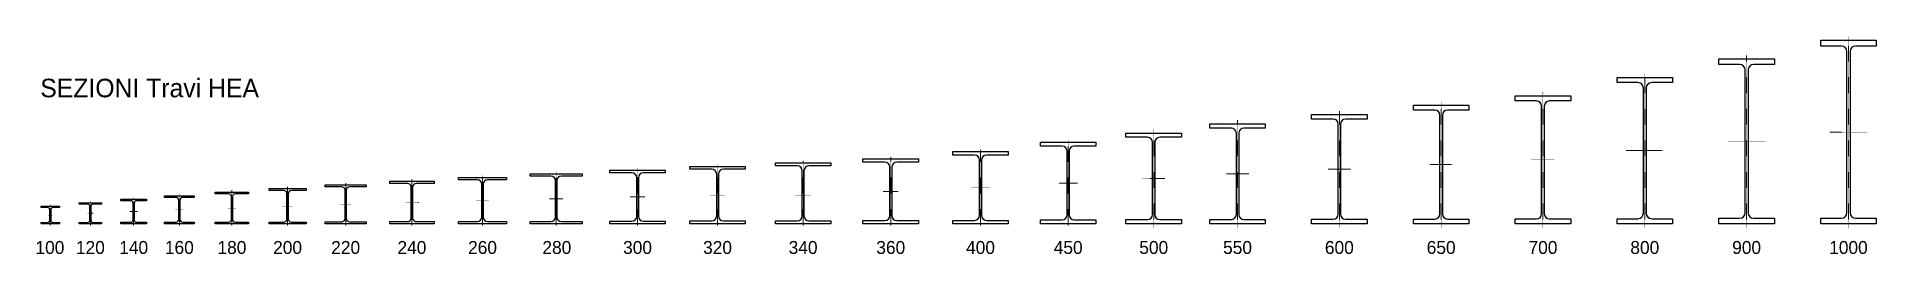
# Model space of a CAD drawing. Header units: millimetres. Extents: x -6949 to 305728, y -55091 to 76684.
# Drawn here: x -6949 to 2987, y -45852 to -44680 of the extents above; entities that cross this region are included whole.
import ezdxf
from ezdxf.enums import TextEntityAlignment as Align

# ---------------------------------------------------------------- set-up
doc = ezdxf.new("R2010")
doc.units = ezdxf.units.MM
doc.linetypes.add('TRATTO-PUNTO', pattern=[1, 0.5, -0.25, 0, -0.25])
doc.layers.add('PROIEZIONI finissime - fine lines', color=251, linetype='Continuous', lineweight=9)
doc.layers.add('SEZIONI acciaio - Steel sections', color=220, linetype='Continuous', lineweight=25)
doc.layers.add('SCRITTE - txt', color=252, linetype='Continuous')

msp = doc.modelspace()

# ---------------------------------------------------------------- texts
at = {"layer": 'SCRITTE - txt'}
msp.add_text('SEZIONI Travi HEA', height=100, dxfattribs=at).set_placement((-5749.0546, -45006.1405), align=Align.RIGHT)
for s, p in [('100', (-6878.3533, -45851.2678)), ('120', (-6659.8788, -45851.2678)), ('140', (-6426.064, -45851.2678)), ('160', (-6179.2431, -45851.2678)), ('180', (-5895.165, -45851.2678)), ('200', (-5594.5393, -45851.2678)), ('220', (-5280.8152, -45851.2678)), ('240', (-4922.9351, -45851.2678)), ('260', (-4541.6027, -45851.2678)), ('280', (-4140.1356, -45851.2678)), ('300', (-3704.1842, -45851.2678)), ('320', (-3272.1138, -45851.2678)), ('340', (-2809.9136, -45851.2678)), ('360', (-2336.415, -45851.2678)), ('400', (-1851.6153, -45851.2678)), ('450', (-1378.1167, -45851.2678)), ('500', (-915.9165, -45851.2678)), ('550', (-463.3646, -45851.2678)), ('600', (86.6354, -45851.2678)), ('650', (636.6354, -45851.2678)), ('700', (1186.6354, -45851.2678)), ('800', (1736.6354, -45851.2678)), ('900', (2286.6354, -45851.2678)), ('1000', (2836.6354, -45851.2678))]:
    msp.add_text(s, height=70, dxfattribs=at).set_placement(p, align=Align.CENTER)

# ---------------------------------------------------------------- linework, layer by layer
at = {"layer": 'PROIEZIONI finissime - fine lines', "linetype": 'TRATTO-PUNTO', "ltscale": 0.06}
for p, q in [((2836.6354, -45711.534), (2836.6354, -44680.1426)), ((2286.6354, -45711.534), (2286.6354, -44780.1426)), ((1736.6354, -45711.534), (1736.6354, -44880.1426)), ((1186.6354, -45711.534), (1186.6354, -44980.1426)), ((86.6354, -45711.534), (86.6354, -45080.1426)), ((636.6354, -45711.534), (636.6354, -45030.1426)), ((-915.9165, -45711.534), (-915.9165, -45180.1426)), ((-463.3646, -45711.534), (-463.3646, -45130.1426)), ((2736.1354, -45193.8984), (2937.6354, -45193.8984)), ((-1851.6153, -45698.8984), (-1851.6153, -45288.8984)), ((-1378.1167, -45698.8984), (-1378.1167, -45238.8984)), ((1636.6354, -45293.8984), (1836.6354, -45293.8984)), ((2186.1354, -45243.8984), (2387.1354, -45243.8984)), ((-3704.1842, -45698.8984), (-3704.1842, -45388.8984)), ((-3272.1138, -45698.8984), (-3272.1138, -45368.8984)), ((-2809.9136, -45698.8984), (-2809.9136, -45348.8984)), ((-2336.415, -45698.8984), (-2336.415, -45328.8984)), ((26.1354, -45393.8984), (147.1354, -45393.8984)), ((575.8854, -45368.8984), (697.3854, -45368.8984)), ((1125.3854, -45343.8984), (1247.8854, -45343.8984)), ((-5594.5393, -45698.8984), (-5594.5393, -45488.8984)), ((-5280.8152, -45698.8984), (-5280.8152, -45468.8984)), ((-4922.9351, -45698.8984), (-4922.9351, -45448.8984)), ((-4541.6027, -45698.8984), (-4541.6027, -45428.8984)), ((-4143.7211, -45698.8984), (-4143.7211, -45408.8984)), ((-1902.1153, -45493.8984), (-1801.1153, -45493.8984)), ((-1428.8667, -45468.8984), (-1327.3667, -45468.8984)), ((-975.9165, -45443.8984), (-855.9165, -45443.8984)), ((-523.6146, -45418.8984), (-403.1146, -45418.8984)), ((-6876.438, -45698.8984), (-6876.438, -45582.8984)), ((-6659.8788, -45698.8984), (-6659.8788, -45564.8984)), ((-6426.064, -45698.8984), (-6426.064, -45545.8984)), ((-6179.2431, -45698.8984), (-6179.2431, -45526.8984)), ((-5917.165, -45603.3984), (-5873.165, -45603.3984)), ((-5895.165, -45698.8984), (-5895.165, -45507.8984)), ((-5619.5393, -45593.8984), (-5569.5393, -45593.8984)), ((-5308.8152, -45583.8984), (-5252.8152, -45583.8984)), ((-4957.9351, -45573.8984), (-4887.9351, -45573.8984)), ((-4576.6027, -45563.8984), (-4506.6027, -45563.8984)), ((-4178.9711, -45553.8984), (-4108.4711, -45553.8984)), ((-3744.1842, -45543.8984), (-3664.1842, -45543.8984)), ((-3312.3638, -45533.8984), (-3231.8638, -45533.8984)), ((-2850.4136, -45533.8984), (-2769.4136, -45533.8984)), ((-2377.165, -45513.8984), (-2295.665, -45513.8984)), ((-6888.338, -45642.8984), (-6864.538, -45642.8984)), ((-6674.8788, -45631.8984), (-6644.8788, -45631.8984)), ((-6446.064, -45622.3984), (-6406.064, -45622.3984)), ((-6199.2431, -45612.8984), (-6159.2431, -45612.8984))]:
    msp.add_line(p, q, dxfattribs=at)
at = {"layer": 'SEZIONI acciaio - Steel sections'}
msp.add_line((-3124.8203, -45688.8984), (-3422.1138, -45688.8984), dxfattribs=at)
for points in [[(2686.6354, -44729.8984), (2686.6354, -44698.8984), (2986.6354, -44698.8984), (2986.6354, -44729.8984), (2875.1354, -44729.8984, 0.414213562), (2845.1354, -44759.8984), (2845.1354, -45627.8984, 0.414213562), (2875.1354, -45657.8984), (2986.6354, -45657.8984), (2986.6354, -45688.8984), (2686.6354, -45688.8984), (2686.6354, -45657.8984), (2798.6354, -45657.8984, 0.414213562), (2828.6354, -45627.8984), (2828.6354, -44759.8984, 0.414213562), (2798.6354, -44729.8984), (2686.6354, -44729.8984)], [(2136.6354, -44828.8984), (2136.6354, -44798.8984), (2436.6354, -44798.8984), (2436.6354, -44828.8984), (2324.6354, -44828.8984, 0.414213562), (2294.6354, -44858.8984), (2294.6354, -45628.8984, 0.414213562), (2324.6354, -45658.8984), (2436.6354, -45658.8984), (2436.6354, -45688.8984), (2136.6354, -45688.8984), (2136.6354, -45658.8984), (2248.6354, -45658.8984, 0.414213562), (2278.6354, -45628.8984), (2278.6354, -44858.8984, 0.414213562), (2248.6354, -44828.8984), (2136.6354, -44828.8984)], [(1586.6354, -44926.8984), (1586.6354, -44898.8984), (1886.6354, -44898.8984), (1886.6354, -44926.8984), (1774.1354, -44926.8984, 0.414213562), (1744.1354, -44956.8984), (1744.1354, -45630.8984, 0.414213562), (1774.1354, -45660.8984), (1886.6354, -45660.8984), (1886.6354, -45688.8984), (1586.6354, -45688.8984), (1586.6354, -45660.8984), (1699.1354, -45660.8984, 0.414213562), (1729.1354, -45630.8984), (1729.1354, -44956.8984, 0.414213562), (1699.1354, -44926.8984), (1586.6354, -44926.8984)], [(1036.6354, -45025.8984), (1036.6354, -44998.8984), (1336.6354, -44998.8984), (1336.6354, -45025.8984), (1220.8854, -45025.8984, 0.414213562), (1193.8854, -45052.8984), (1193.8854, -45634.8984, 0.414213562), (1220.8854, -45661.8984), (1336.6354, -45661.8984), (1336.6354, -45688.8984), (1036.6354, -45688.8984), (1036.6354, -45661.8984), (1152.3854, -45661.8984, 0.414213562), (1179.3854, -45634.8984), (1179.3854, -45052.8984, 0.414213562), (1152.3854, -45025.8984)], [(-63.3646, -45123.8984), (-63.3646, -45098.8984), (236.6354, -45098.8984), (236.6354, -45123.8984), (120.1354, -45123.8984, 0.414213562), (93.1354, -45150.8984), (93.1354, -45636.8984, 0.414213562), (120.1354, -45663.8984), (236.6354, -45663.8984), (236.6354, -45688.8984), (-63.3646, -45688.8984), (-63.3646, -45663.8984), (53.1354, -45663.8984, 0.414213562), (80.1354, -45636.8984), (80.1354, -45150.8984, 0.414213562), (53.1354, -45123.8984)], [(486.6354, -45074.8984), (486.6354, -45048.8984), (786.6354, -45048.8984), (786.6354, -45074.8984), (670.3854, -45074.8984, 0.414213562), (643.3854, -45101.8984), (643.3854, -45635.8984, 0.414213562), (670.3854, -45662.8984), (786.6354, -45662.8984), (786.6354, -45688.8984), (486.6354, -45688.8984), (486.6354, -45662.8984), (602.8854, -45662.8984, 0.414213562), (629.8854, -45635.8984), (629.8854, -45101.8984, 0.414213562), (602.8854, -45074.8984)], [(-1065.9165, -45221.8984), (-1065.9165, -45198.8984), (-765.9165, -45198.8984), (-765.9165, -45221.8984), (-882.9165, -45221.8984, 0.414213562), (-909.9165, -45248.8984), (-909.9165, -45638.8984, 0.414213562), (-882.9165, -45665.8984), (-765.9165, -45665.8984), (-765.9165, -45688.8984), (-1065.9165, -45688.8984), (-1065.9165, -45665.8984), (-948.9165, -45665.8984, 0.414213562), (-921.9165, -45638.8984), (-921.9165, -45248.8984, 0.414213562), (-948.9165, -45221.8984)], [(-613.3646, -45172.8984), (-613.3646, -45148.8984), (-313.3646, -45148.8984), (-313.3646, -45172.8984), (-430.1146, -45172.8984, 0.414213562), (-457.1146, -45199.8984), (-457.1146, -45637.8984, 0.414213562), (-430.1146, -45664.8984), (-313.3646, -45664.8984), (-313.3646, -45688.8984), (-613.3646, -45688.8984), (-613.3646, -45664.8984), (-496.6146, -45664.8984, 0.414213562), (-469.6146, -45637.8984), (-469.6146, -45199.8984, 0.414213562), (-496.6146, -45172.8984)], [(-2001.6153, -45317.8984), (-2001.6153, -45298.8984), (-1701.6153, -45298.8984), (-1701.6153, -45317.8984), (-1819.1153, -45317.8984, 0.414213562), (-1846.1153, -45344.8984), (-1846.1153, -45642.8984, 0.414213562), (-1819.1153, -45669.8984), (-1701.6153, -45669.8984), (-1701.6153, -45688.8984), (-2001.6153, -45688.8984), (-2001.6153, -45669.8984), (-1884.1153, -45669.8984, 0.414213562), (-1857.1153, -45642.8984), (-1857.1153, -45344.8984, 0.414213562), (-1884.1153, -45317.8984)], [(-1528.1167, -45269.8984), (-1528.1167, -45248.8984), (-1228.1167, -45248.8984), (-1228.1167, -45269.8984), (-1345.3667, -45269.8984, 0.414213562), (-1372.3667, -45296.8984), (-1372.3667, -45640.8984, 0.414213562), (-1345.3667, -45667.8984), (-1228.1167, -45667.8984), (-1228.1167, -45688.8984), (-1528.1167, -45688.8984), (-1528.1167, -45667.8984), (-1410.8667, -45667.8984, 0.414213562), (-1383.8667, -45640.8984), (-1383.8667, -45296.8984, 0.414213562), (-1410.8667, -45269.8984)], [(-3854.1842, -45412.8984), (-3854.1842, -45398.8984), (-3554.1842, -45398.8984), (-3554.1842, -45412.8984), (-3672.9342, -45412.8984, 0.414213562), (-3699.9342, -45439.8984), (-3699.9342, -45647.8984, 0.414213562), (-3672.9342, -45674.8984), (-3554.1842, -45674.8984), (-3554.1842, -45688.8984), (-3854.1842, -45688.8984), (-3854.1842, -45674.8984), (-3735.4342, -45674.8984, 0.414213562), (-3708.4342, -45647.8984), (-3708.4342, -45439.8984, 0.414213562), (-3735.4342, -45412.8984)], [(-3422.1138, -45394.3984), (-3422.1138, -45378.8984), (-3122.1138, -45378.8984), (-3122.1138, -45394.3984), (-3240.6138, -45394.3984, 0.414213562), (-3267.6138, -45421.3984), (-3267.6138, -45646.3984, 0.414213562), (-3240.6138, -45673.3984), (-3122.1138, -45673.3984), (-3122.1138, -45688.8984), (-3422.1138, -45688.8984), (-3422.1138, -45673.3984), (-3303.6138, -45673.3984, 0.414213562), (-3276.6138, -45646.3984), (-3276.6138, -45421.3984, 0.414213562), (-3303.6138, -45394.3984)], [(-2959.9136, -45375.3984), (-2959.9136, -45358.8984), (-2659.9136, -45358.8984), (-2659.9136, -45375.3984), (-2778.1636, -45375.3984, 0.414213562), (-2805.1636, -45402.3984), (-2805.1636, -45645.3984, 0.414213562), (-2778.1636, -45672.3984), (-2659.9136, -45672.3984), (-2659.9136, -45688.8984), (-2959.9136, -45688.8984), (-2959.9136, -45672.3984), (-2841.6636, -45672.3984, 0.414213562), (-2814.6636, -45645.3984), (-2814.6636, -45402.3984, 0.414213562), (-2841.6636, -45375.3984)], [(-2486.415, -45356.3984), (-2486.415, -45338.8984), (-2186.415, -45338.8984), (-2186.415, -45356.3984), (-2304.415, -45356.3984, 0.414213562), (-2331.415, -45383.3984), (-2331.415, -45644.3984, 0.414213562), (-2304.415, -45671.3984), (-2186.415, -45671.3984), (-2186.415, -45688.8984), (-2486.415, -45688.8984), (-2486.415, -45671.3984), (-2368.415, -45671.3984, 0.414213562), (-2341.415, -45644.3984), (-2341.415, -45383.3984, 0.414213562), (-2368.415, -45356.3984)], [(-5694.5393, -45498.8984), (-5494.5393, -45498.8984), (-5494.5393, -45508.8984), (-5573.2893, -45508.8984, 0.414213562), (-5591.2893, -45526.8984), (-5591.2893, -45660.8984, 0.414213562), (-5573.2893, -45678.8984), (-5494.5393, -45678.8984), (-5494.5393, -45688.8984), (-5694.5393, -45688.8984), (-5694.5393, -45678.8984), (-5615.7893, -45678.8984, 0.414213562), (-5597.7893, -45660.8984), (-5597.7893, -45526.8984, 0.414213562), (-5615.7893, -45508.8984), (-5694.5393, -45508.8984)], [(-5390.8152, -45478.8984), (-5170.8152, -45478.8984), (-5170.8152, -45489.8984), (-5259.3152, -45489.8984, 0.414213562), (-5277.3152, -45507.8984), (-5277.3152, -45659.8984, 0.414213562), (-5259.3152, -45677.8984), (-5170.8152, -45677.8984), (-5170.8152, -45688.8984), (-5390.8152, -45688.8984), (-5390.8152, -45677.8984), (-5302.3152, -45677.8984, 0.414213562), (-5284.3152, -45659.8984), (-5284.3152, -45507.8984, 0.414213562), (-5302.3152, -45489.8984), (-5390.8152, -45489.8984)], [(-5042.9351, -45458.8984), (-4802.9351, -45458.8984), (-4802.9351, -45470.8984), (-4898.1851, -45470.8984, 0.414213562), (-4919.1851, -45491.8984), (-4919.1851, -45655.8984, 0.414213562), (-4898.1851, -45676.8984), (-4802.9351, -45676.8984), (-4802.9351, -45688.8984), (-5042.9351, -45688.8984), (-5042.9351, -45676.8984), (-4947.6851, -45676.8984, 0.414213562), (-4926.6851, -45655.8984), (-4926.6851, -45491.8984, 0.414213562), (-4947.6851, -45470.8984), (-5042.9351, -45470.8984)], [(-4671.6027, -45438.8984), (-4411.6027, -45438.8984), (-4411.6027, -45451.3984), (-4513.8527, -45451.3984, 0.414213562), (-4537.8527, -45475.3984), (-4537.8527, -45652.3984, 0.414213562), (-4513.8527, -45676.3984), (-4411.6027, -45676.3984), (-4411.6027, -45688.8984), (-4671.6027, -45688.8984), (-4671.6027, -45676.3984), (-4569.3527, -45676.3984, 0.414213562), (-4545.3527, -45652.3984), (-4545.3527, -45475.3984, 0.414213562), (-4569.3527, -45451.3984), (-4671.6027, -45451.3984)], [(-4283.7211, -45418.8984), (-4003.7211, -45418.8984), (-4003.7211, -45431.8984), (-4115.7211, -45431.8984, 0.414213562), (-4139.7211, -45455.8984), (-4139.7211, -45651.8984, 0.414213562), (-4115.7211, -45675.8984), (-4003.7211, -45675.8984), (-4003.7211, -45688.8984), (-4283.7211, -45688.8984), (-4283.7211, -45675.8984), (-4171.7211, -45675.8984, 0.414213562), (-4147.7211, -45651.8984), (-4147.7211, -45455.8984, 0.414213562), (-4171.7211, -45431.8984), (-4283.7211, -45431.8984)], [(-6926.438, -45592.8984), (-6826.438, -45592.8984), (-6826.438, -45600.8984), (-6861.938, -45600.8984, 0.414213562), (-6873.938, -45612.8984), (-6873.938, -45668.8984, 0.414213562), (-6861.938, -45680.8984), (-6826.438, -45680.8984), (-6826.438, -45688.8984), (-6926.438, -45688.8984), (-6926.438, -45680.8984), (-6890.938, -45680.8984, 0.414213562), (-6878.938, -45668.8984), (-6878.938, -45612.8984, 0.414213562), (-6890.938, -45600.8984), (-6926.438, -45600.8984)], [(-6719.8788, -45574.8984), (-6599.8788, -45574.8984), (-6599.8788, -45582.8984), (-6645.3788, -45582.8984, 0.414213562), (-6657.3788, -45594.8984), (-6657.3788, -45668.8984, 0.414213562), (-6645.3788, -45680.8984), (-6599.8788, -45680.8984), (-6599.8788, -45688.8984), (-6719.8788, -45688.8984), (-6719.8788, -45680.8984), (-6674.3788, -45680.8984, 0.414213562), (-6662.3788, -45668.8984), (-6662.3788, -45594.8984, 0.414213562), (-6674.3788, -45582.8984), (-6719.8788, -45582.8984)], [(-6496.064, -45555.8984), (-6356.064, -45555.8984), (-6356.064, -45564.3984), (-6411.314, -45564.3984, 0.414213562), (-6423.314, -45576.3984), (-6423.314, -45668.3984, 0.414213562), (-6411.314, -45680.3984), (-6356.064, -45680.3984), (-6356.064, -45688.8984), (-6496.064, -45688.8984), (-6496.064, -45680.3984), (-6440.814, -45680.3984, 0.414213562), (-6428.814, -45668.3984), (-6428.814, -45576.3984, 0.414213562), (-6440.814, -45564.3984), (-6496.064, -45564.3984)], [(-6259.2431, -45545.8984), (-6259.2431, -45536.8984), (-6099.2431, -45536.8984), (-6099.2431, -45545.8984), (-6161.2431, -45545.8984, 0.414213562), (-6176.2431, -45560.8984), (-6176.2431, -45664.8984, 0.414213562), (-6161.2431, -45679.8984), (-6099.2431, -45679.8984), (-6099.2431, -45688.8984), (-6259.2431, -45688.8984), (-6259.2431, -45679.8984), (-6197.2431, -45679.8984, 0.414213562), (-6182.2431, -45664.8984), (-6182.2431, -45560.8984, 0.414213562), (-6197.2431, -45545.8984)], [(-5985.165, -45527.3984), (-5985.165, -45517.8984), (-5805.165, -45517.8984), (-5805.165, -45527.3984), (-5877.165, -45527.3984, 0.414213562), (-5892.165, -45542.3984), (-5892.165, -45664.3984, 0.414213562), (-5877.165, -45679.3984), (-5805.165, -45679.3984), (-5805.165, -45688.8984), (-5985.165, -45688.8984), (-5985.165, -45679.3984), (-5913.165, -45679.3984, 0.414213562), (-5898.165, -45664.3984), (-5898.165, -45542.3984, 0.414213562), (-5913.165, -45527.3984)]]:
    msp.add_lwpolyline(points, format="xyb", close=True, dxfattribs=at)

msp.set_redraw_order([(e.dxf.handle, doc.entitydb.next_handle()) for e in msp.query("TEXT MTEXT ATTDEF DIMENSION ARC_DIMENSION")])  # texts and dimensions are drawn at this point

doc.saveas('drawing.dxf')
